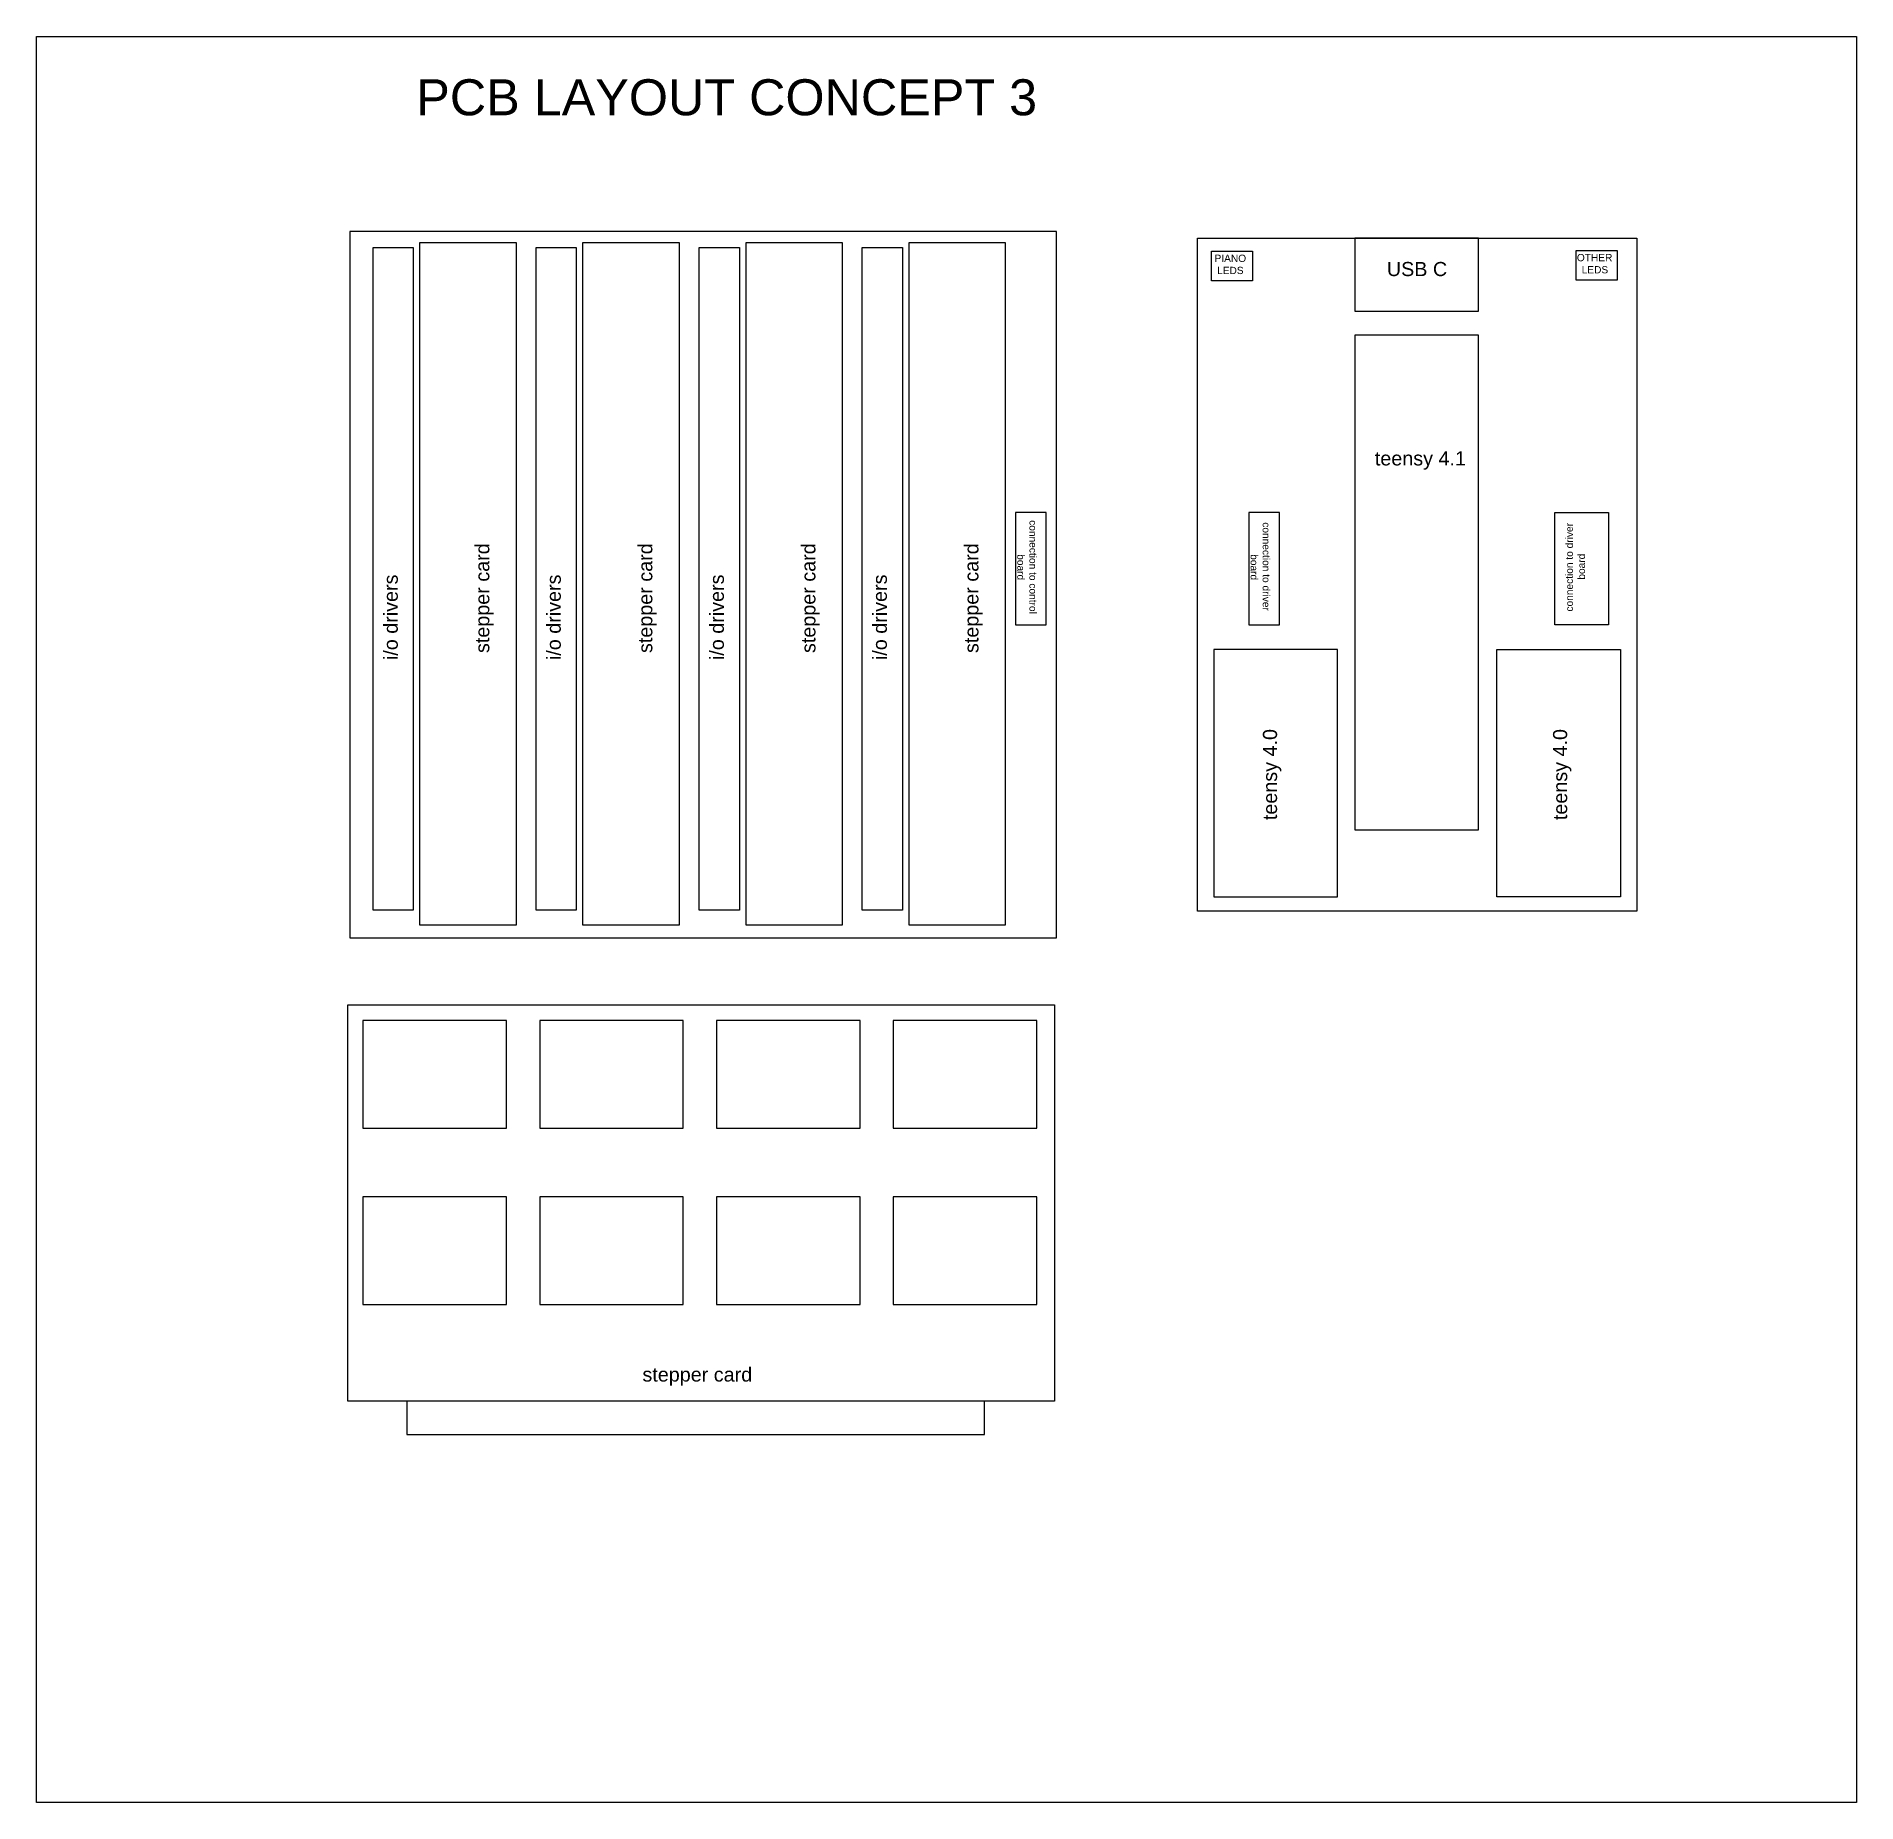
# Model space of a CAD drawing. Header units: inches. Extents: x -5 to 79.3, y -10.7 to 25.
# Drawn here: x 53.5 to 79.26, y 0 to 25 of the extents above; entities that cross this region are included whole.
import ezdxf

# ---------------------------------------------------------------- set-up
doc = ezdxf.new("R2010")
doc.units = ezdxf.units.IN
doc.header["$MEASUREMENT"] = 0
doc.styles.get("Standard").update_dxf_attribs({"font": 'arial.ttf'})

msp = doc.modelspace()

# ---------------------------------------------------------------- texts
at = {"attachment_point": 1}
for s, width, insert, char_height in [('PCB LAYOUT CONCEPT 3', 9.05825, (58.876, 24.393), 0.5099), ('\\pi0.45524;PIANO\\P\\pi0.49136;LEDS', 1.34, (69.718, 21.91), 0.10284), ('\\pi0.42297;OTHER\\P\\pi0.49136;LEDS', 1.34, (74.878, 21.92), 0.10284), ('USB C', 2.29, (72.612, 21.807), 0.2), ('teensy 4.1', 2.29, (72.442, 19.127), 0.2), ('stepper card', 2.07, (62.077, 6.16), 0.2)]:
    msp.add_mtext_dynamic_manual_height_columns(s, width=width, gutter_width=1, heights=[0], dxfattribs=dict(at, insert=insert, char_height=char_height))
for s, width, insert, char_height, attachment_point, rotation in [('\\pi0.01498;connection to control \\P\\pi0.49617;board', 1.34, (67.657, 18.167), 0.10284, 1, 270), ('\\pi0.04493;connection to driver \\P\\pi0.49617;board', 1.34, (70.958, 18.167), 0.10284, 1, 270), ('\\pi0.04493;connection to driver \\P\\pi0.49617;board', 1.34, (75.418, 16.814), 0.10284, 7, 90), ('teensy 4.0', 2.29, (70.858, 13.907), 0.2, 1, 90), ('teensy 4.0', 2.29, (75.224, 13.907), 0.2, 7, 90)]:
    msp.add_mtext_dynamic_manual_height_columns(s, width=width, gutter_width=1, heights=[0], dxfattribs=dict(insert=insert, char_height=char_height, attachment_point=attachment_point, rotation=rotation))

# ---------------------------------------------------------------- blocks, each defined once
blk = doc.blocks.new('*U7')
blk.add_lwpolyline([(1.016, -0.762), (1.016, 0.762), (-1.016, 0.762), (-1.016, -0.762)], close=True)
blk = doc.blocks.new('*U8')
at = {"color": 0, "linetype": 'ByBlock', "lineweight": -2, "transparency": 16777216}
for p in [(0, 0), (2.502, 0), (5.004, 0), (7.506, 0), (0, -2.498), (2.502, -2.498), (5.004, -2.498), (7.506, -2.498)]:
    blk.add_blockref('*U7', p, dxfattribs=at)
blk = doc.blocks.new('*U9')
for points in [[(-1.013, 4.83), (0.349, 4.83), (0.349, -4.83), (-1.013, -4.83)], [(0.443, 4.62), (1.013, 4.62), (1.013, -4.76), (0.443, -4.76)]]:
    blk.add_lwpolyline(points, close=True)
at = {"char_height": 0.2, "attachment_point": 1, "rotation": 270}
for s, insert in [('i/o drivers', (0.863, 1.08)), ('stepper card', (-0.433, 0.98))]:
    blk.add_mtext_dynamic_manual_height_columns(s, width=1.9, gutter_width=1, heights=[0], dxfattribs=dict(at, insert=insert))
blk = doc.blocks.new('*U10')
at = {"color": 0, "linetype": 'ByBlock', "lineweight": -2, "transparency": 16777216}
for p in [(0, 0), (2.307, 0), (4.615, 0), (6.922, 0)]:
    blk.add_blockref('*U9', p, dxfattribs=at)

# ---------------------------------------------------------------- linework, layer by layer
for points in [[(53.5, 25), (79.26, 25), (79.26, 0), (53.5, 0)], [(57.936, 12.24), (67.936, 12.24), (67.936, 22.24), (57.936, 22.24)], [(69.931, 22.142), (76.151, 22.142), (76.151, 12.62), (69.931, 12.62)], [(70.131, 21.96), (70.711, 21.96), (70.711, 21.54), (70.131, 21.54)], [(72.161, 21.11), (73.911, 21.11), (73.911, 22.142), (72.161, 22.142)], [(75.291, 21.97), (75.871, 21.97), (75.871, 21.55), (75.291, 21.55)], [(72.161, 13.77), (73.911, 13.77), (73.911, 20.77), (72.161, 20.77)], [(67.79, 16.67), (67.79, 18.26), (67.358, 18.26), (67.358, 16.67)], [(71.091, 16.67), (71.091, 18.26), (70.658, 18.26), (70.658, 16.67)], [(74.991, 16.67), (74.991, 18.26), (75.751, 18.26), (75.751, 16.67)], [(70.163, 12.823), (71.913, 12.823), (71.913, 16.323), (70.163, 16.323)], [(75.919, 12.823), (74.169, 12.823), (74.169, 16.323), (75.919, 16.323)], [(57.907, 11.292), (67.907, 11.292), (67.907, 5.681), (57.907, 5.681)], [(58.741, 5.681), (58.741, 5.212), (66.917, 5.212), (66.917, 5.681)]]:
    msp.add_lwpolyline(points, close=True)

# ---------------------------------------------------------------- block references
at = {"rotation": 180}
msp.add_blockref('*U10', (66.199, 17.252), dxfattribs=at)
msp.add_blockref('*U8', (59.137, 10.309))

msp.set_redraw_order([(e.dxf.handle, doc.entitydb.next_handle()) for e in msp.query("TEXT MTEXT ATTDEF DIMENSION ARC_DIMENSION")])  # texts and dimensions are drawn at this point

doc.saveas('drawing.dxf')
